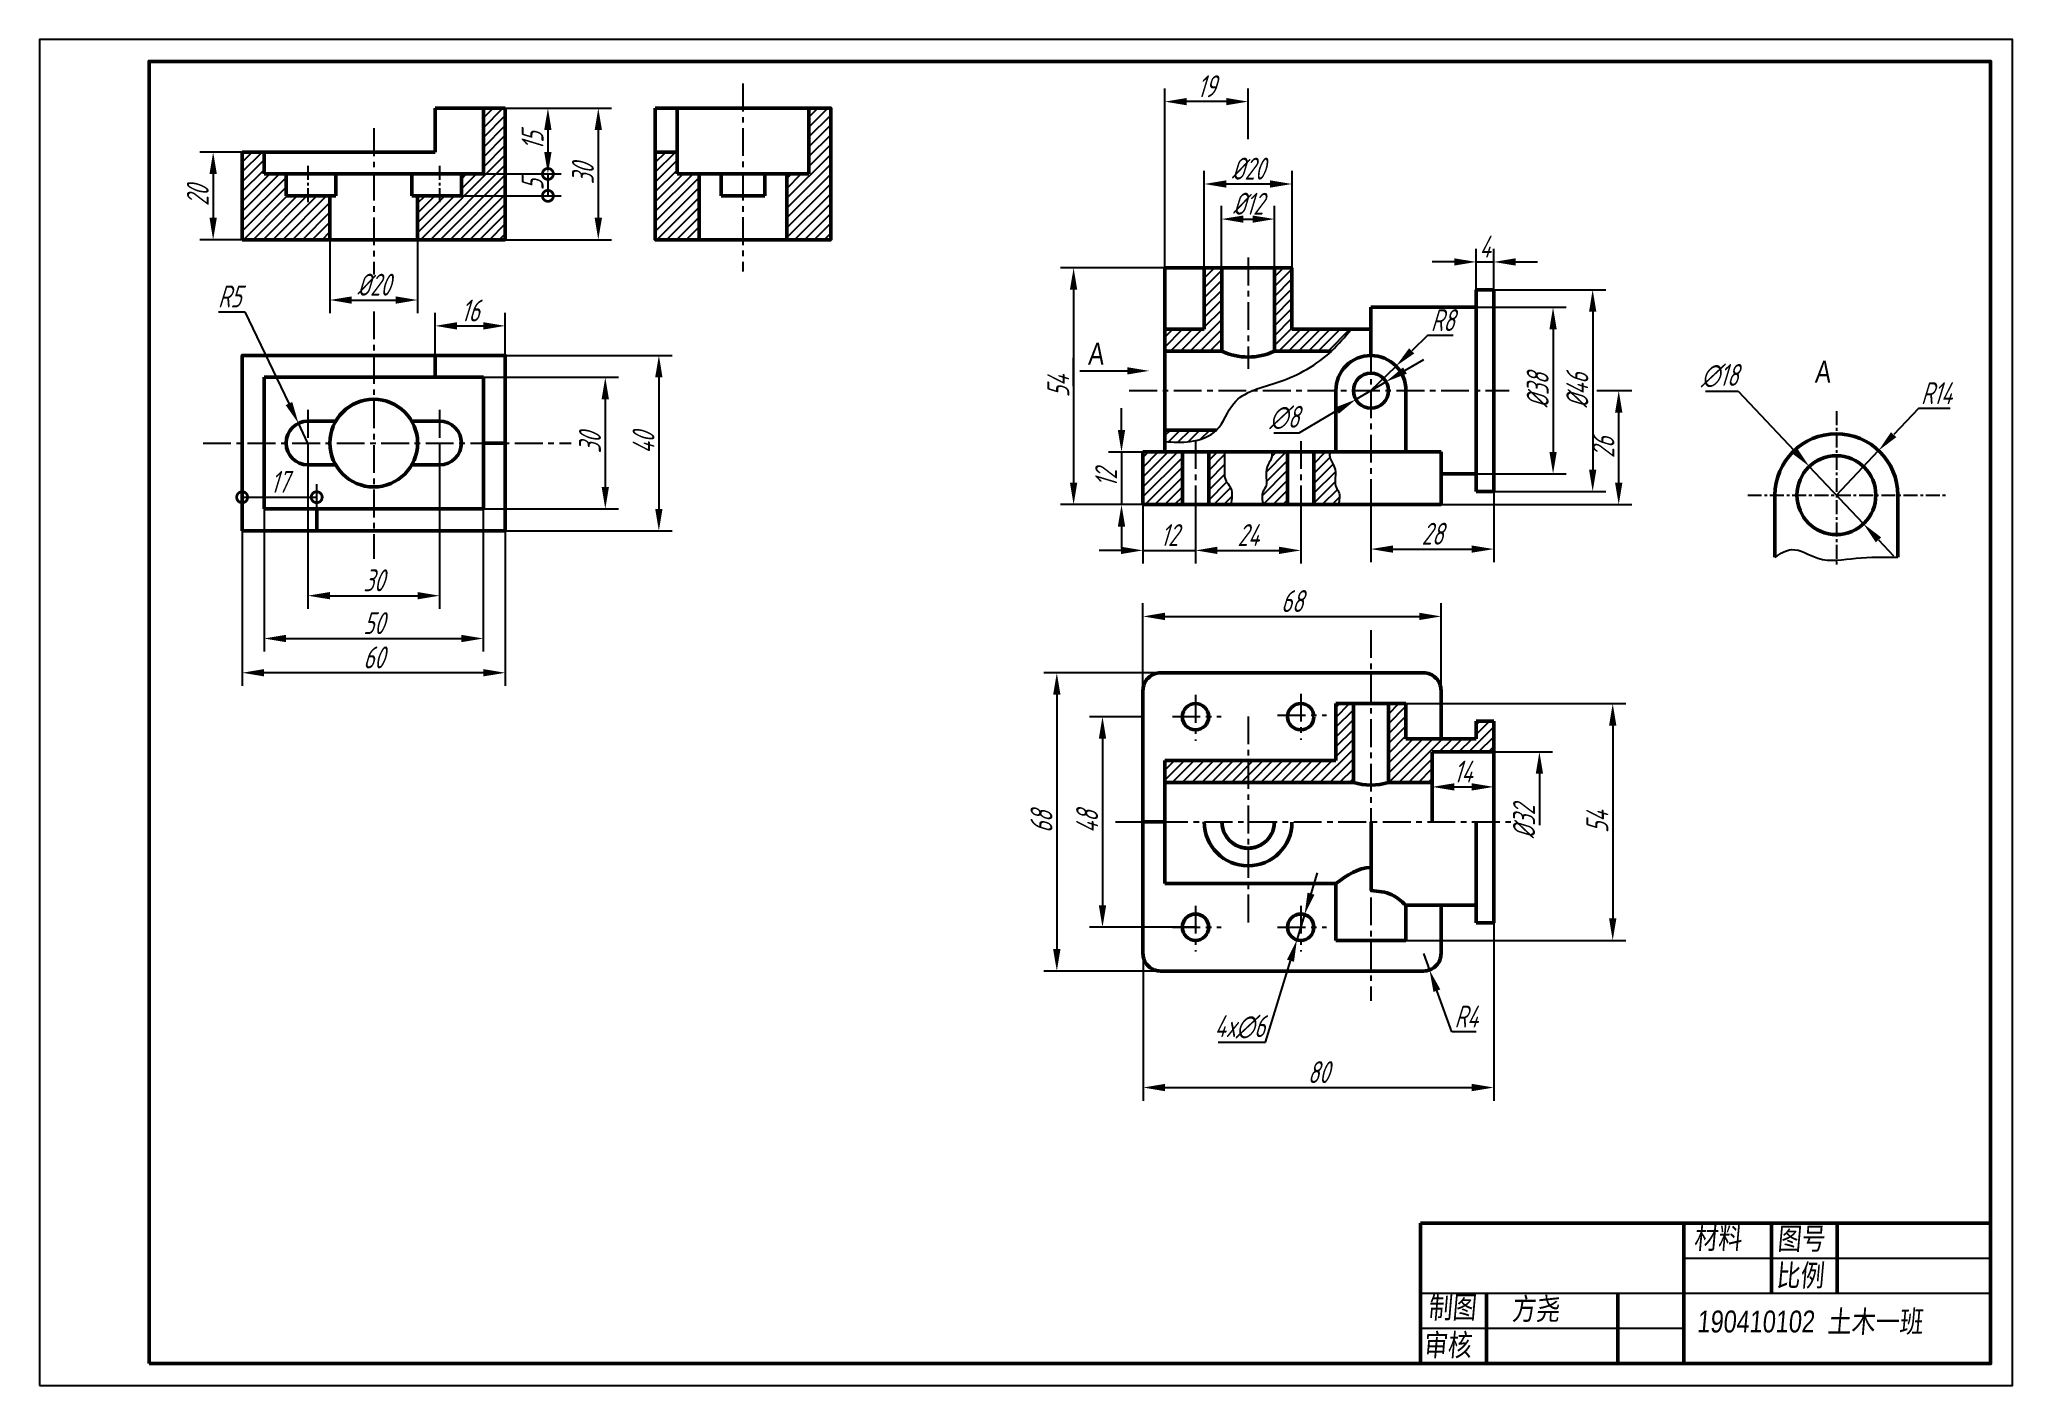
# Model space of a CAD drawing. Header units: millimetres. Extents: x 25 to 475, y 45 to 352.
import ezdxf

# ---------------------------------------------------------------- set-up
doc = ezdxf.new("R2010")
doc.units = ezdxf.units.MM
doc.linetypes.add('CENTERX2', pattern=[101.6, 63.5, -12.7, 12.7, -12.7])
doc.layers.get('0').update_dxf_attribs({"lineweight": 50})
for name, color, linetype, lineweight in [('标注', 7, 'Continuous', 25), ('点画线', 7, 'CENTERX2', 25), ('粗实线', 7, 'Continuous', 50), ('细实线', 7, 'Continuous', 25), ('细实线。', 7, 'Continuous', 25)]:
    doc.layers.add(name, color=color, linetype=linetype, lineweight=lineweight)
doc.styles.add('文5', font='FZFSJW.TTF', dxfattribs={"width": 0.8, "oblique": 5, "height": 5})
doc.styles.add('英5', font='gbeitc.shx', dxfattribs={"width": 0.8, "oblique": 5, "height": 5})
doc.dimstyles.new('fy斜', dxfattribs={"dimtxt": 5, "dimasz": 5, "dimexe": 3, "dimexo": 0, "dimgap": 1, "dimtad": 1, "dimdec": 1, "dimdsep": 46, "dimtxsty": '英5', "dimcen": 2.5, "dimadec": 0, "dimazin": 0, "dimtfac": 1, "dimtdec": 1, "dimtmove": 0, "dimatfit": 3, "dimfxl": 1, "dimlwd": 25, "dimarcsym": 1})
doc.dimstyles.new('fy横', dxfattribs={"dimtxt": 5, "dimasz": 5, "dimexe": 3, "dimexo": 0, "dimgap": 1, "dimtad": 1, "dimtih": 1, "dimtoh": 1, "dimdsep": 46, "dimtxsty": '英5', "dimcen": 2.5, "dimadec": 0, "dimazin": 0, "dimtfac": 1, "dimtmove": 0, "dimatfit": 3, "dimfxl": 1, "dimlwd": 25, "dimarcsym": 1})
pattern_1 = [(45, (-15.9099, 0), (-1.122532, 1.122532), [])]

msp = doc.modelspace()

# ---------------------------------------------------------------- texts
at = {"layer": '标注', "ltscale": 0.1, "char_height": 5}
for s, insert, attachment_point, style in [('19', (291.165, 341.325), 5, '英5'), ('A', (264.109, 282.836), 1, '文5'), ('A', (429.868, 278.729), 1, '文5')]:
    msp.add_mtext(s, dxfattribs=dict(at, insert=insert, attachment_point=attachment_point, style=style))
at = {"layer": '标注', "ltscale": 0.1, "char_height": 5, "attachment_point": 5, "rotation": 90, "style": '英5'}
for s, insert in [('26', (381.684, 258.914)), ('%%C32', (363.591, 173.53))]:
    msp.add_mtext(s, dxfattribs=dict(at, insert=insert))
at = {"layer": '细实线。', "style": '文5', "oblique": 5, "width": 0.8}
for s, p in [('材料', (402.311, 76.224)), ('图号', (421.309, 76.027)), ('比例', (421.054, 67.648)), ('制图', (341.696, 60.371)), ('方尧', (360.775, 60.001)), ('190410102  土木一班', (402.975, 57.102)), ('审核', (340.629, 51.756))]:
    msp.add_text(s, height=5, dxfattribs=at).set_placement(p)

# ---------------------------------------------------------------- blocks, each defined once
blk = doc.blocks.new('*D3')
at = {"layer": 'Defpoints', "color": 0, "ltscale": 0.05, "transparency": 16777216}
for p in [(131.23, 336.33), (126.23, 321.33), (140.96, 321.33)]:
    blk.add_point(p, dxfattribs=at)
at = {"layer": '标注', "color": 0, "lineweight": -2, "ltscale": 0.05, "transparency": 16777216}
for p, q in [((131.23, 336.33), (143.96, 336.33)), ((126.23, 321.33), (143.96, 321.33))]:
    blk.add_line(p, q, dxfattribs=at)
at = {"layer": '标注', "color": 0, "lineweight": 25, "ltscale": 0.05, "transparency": 16777216}
blk.add_line((140.96, 331.33), (140.96, 326.33), dxfattribs=at)
at = {"layer": '标注', "color": 0, "ltscale": 0.05, "transparency": 16777216}
for points in [[(140.12, 331.33), (141.79, 331.33), (140.96, 336.33)], [(140.12, 326.33), (141.79, 326.33), (140.96, 321.33)]]:
    blk.add_solid(points, dxfattribs=at)
at = {"layer": '标注', "color": 0, "ltscale": 0.05, "transparency": 16777216, "insert": (137.46, 328.83), "char_height": 5, "attachment_point": 5, "rotation": 90, "style": '英5'}
blk.add_mtext('15', dxfattribs=at)
blk = doc.blocks.new('_DotSmall')
at = {"color": 0, "linetype": 'ByBlock', "const_width": 0.5}
blk.add_lwpolyline([(-0.0625, 0, 1), (0.0625, 0, 1)], format="xyb", close=True, dxfattribs=at)
blk = doc.blocks.new('*D4')
at = {"layer": 'Defpoints', "color": 0, "ltscale": 0.05, "transparency": 16777216}
for p in [(126.23, 321.33), (121.23, 316.33), (140.96, 316.33)]:
    blk.add_point(p, dxfattribs=at)
at = {"layer": '标注', "color": 0, "lineweight": -2, "ltscale": 0.05, "transparency": 16777216}
for p, q in [((126.23, 321.33), (143.96, 321.33)), ((121.23, 316.33), (143.96, 316.33))]:
    blk.add_line(p, q, dxfattribs=at)
at = {"layer": '标注', "color": 0, "lineweight": 25, "ltscale": 0.05, "transparency": 16777216}
blk.add_line((140.96, 321.33), (140.96, 316.33), dxfattribs=at)
at = {"layer": '标注', "color": 0, "lineweight": 25, "ltscale": 0.05, "transparency": 16777216, "xscale": 5, "yscale": 5, "zscale": 5}
for p, rotation in [((140.96, 321.33), 90), ((140.96, 316.33), 270)]:
    blk.add_blockref('_DotSmall', p, dxfattribs=dict(at, rotation=rotation))
at = {"layer": '标注', "color": 0, "ltscale": 0.05, "transparency": 16777216, "insert": (137.46, 318.83), "char_height": 5, "attachment_point": 5, "rotation": 90, "style": '英5'}
blk.add_mtext('5', dxfattribs=at)
blk = doc.blocks.new('*D5')
at = {"layer": 'Defpoints', "color": 0, "ltscale": 0.05, "transparency": 16777216}
for p in [(131.23, 336.33), (131.23, 306.33), (152.45, 306.33)]:
    blk.add_point(p, dxfattribs=at)
at = {"layer": '标注', "color": 0, "lineweight": -2, "ltscale": 0.05, "transparency": 16777216}
for p, q in [((131.23, 336.33), (155.45, 336.33)), ((131.23, 306.33), (155.45, 306.33))]:
    blk.add_line(p, q, dxfattribs=at)
at = {"layer": '标注', "color": 0, "lineweight": 25, "ltscale": 0.05, "transparency": 16777216}
blk.add_line((152.45, 331.33), (152.45, 311.33), dxfattribs=at)
at = {"layer": '标注', "color": 0, "ltscale": 0.05, "transparency": 16777216}
for points in [[(151.62, 331.33), (153.29, 331.33), (152.45, 336.33)], [(151.62, 311.33), (153.29, 311.33), (152.45, 306.33)]]:
    blk.add_solid(points, dxfattribs=at)
at = {"layer": '标注', "color": 0, "ltscale": 0.05, "transparency": 16777216, "insert": (148.95, 321.33), "char_height": 5, "attachment_point": 5, "rotation": 90, "style": '英5'}
blk.add_mtext('30', dxfattribs=at)
blk = doc.blocks.new('*D6')
at = {"layer": 'Defpoints', "color": 0, "ltscale": 0.05, "transparency": 16777216}
for p in [(91.23, 306.33), (111.23, 306.33), (111.23, 292.57)]:
    blk.add_point(p, dxfattribs=at)
at = {"layer": '标注', "color": 0, "lineweight": -2, "ltscale": 0.05, "transparency": 16777216}
for p, q in [((91.23, 306.33), (91.23, 289.57)), ((111.23, 306.33), (111.23, 289.57))]:
    blk.add_line(p, q, dxfattribs=at)
at = {"layer": '标注', "color": 0, "lineweight": 25, "ltscale": 0.05, "transparency": 16777216}
blk.add_line((96.23, 292.57), (106.23, 292.57), dxfattribs=at)
at = {"layer": '标注', "color": 0, "ltscale": 0.05, "transparency": 16777216}
for points in [[(96.23, 293.4), (96.23, 291.73), (91.23, 292.57)], [(106.23, 293.4), (106.23, 291.73), (111.23, 292.57)]]:
    blk.add_solid(points, dxfattribs=at)
at = {"layer": '标注', "color": 0, "ltscale": 0.05, "transparency": 16777216, "insert": (101.23, 296.07), "char_height": 5, "attachment_point": 5, "style": '英5'}
blk.add_mtext('%%C20', dxfattribs=at)
blk = doc.blocks.new('*D7')
at = {"layer": 'Defpoints', "color": 0, "ltscale": 0.05, "transparency": 16777216}
for p in [(71.23, 326.33), (64.61, 306.33), (71.23, 306.33)]:
    blk.add_point(p, dxfattribs=at)
at = {"layer": '标注', "color": 0, "lineweight": -2, "ltscale": 0.05, "transparency": 16777216}
for p, q in [((71.23, 326.33), (61.61, 326.33)), ((71.23, 306.33), (61.61, 306.33))]:
    blk.add_line(p, q, dxfattribs=at)
at = {"layer": '标注', "color": 0, "lineweight": 25, "ltscale": 0.05, "transparency": 16777216}
blk.add_line((64.61, 321.33), (64.61, 311.33), dxfattribs=at)
at = {"layer": '标注', "color": 0, "ltscale": 0.05, "transparency": 16777216}
for points in [[(63.78, 321.33), (65.45, 321.33), (64.61, 326.33)], [(63.78, 311.33), (65.45, 311.33), (64.61, 306.33)]]:
    blk.add_solid(points, dxfattribs=at)
at = {"layer": '标注', "color": 0, "ltscale": 0.05, "transparency": 16777216, "insert": (61.11, 316.33), "char_height": 5, "attachment_point": 5, "rotation": 90, "style": '英5'}
blk.add_mtext('20', dxfattribs=at)
blk = doc.blocks.new('*D8')
at = {"layer": 'Defpoints', "color": 0, "ltscale": 0.05, "transparency": 16777216}
for p in [(86.23, 259.95), (116.23, 259.76), (116.23, 225.14)]:
    blk.add_point(p, dxfattribs=at)
at = {"layer": '标注', "color": 0, "lineweight": -2, "ltscale": 0.05, "transparency": 16777216}
for p, q in [((86.23, 259.95), (86.23, 222.14)), ((116.23, 259.76), (116.23, 222.14))]:
    blk.add_line(p, q, dxfattribs=at)
at = {"layer": '标注', "color": 0, "lineweight": 25, "ltscale": 0.05, "transparency": 16777216}
blk.add_line((91.23, 225.14), (111.23, 225.14), dxfattribs=at)
at = {"layer": '标注', "color": 0, "ltscale": 0.05, "transparency": 16777216}
for points in [[(91.23, 225.98), (91.23, 224.31), (86.23, 225.14)], [(111.23, 225.98), (111.23, 224.31), (116.23, 225.14)]]:
    blk.add_solid(points, dxfattribs=at)
at = {"layer": '标注', "color": 0, "ltscale": 0.05, "transparency": 16777216, "insert": (101.23, 228.64), "char_height": 5, "attachment_point": 5, "style": '英5'}
blk.add_mtext('30', dxfattribs=at)
blk = doc.blocks.new('*D9')
at = {"layer": 'Defpoints', "color": 0, "ltscale": 0.05, "transparency": 16777216}
for p in [(76.23, 244.95), (126.23, 244.95), (126.23, 215.38)]:
    blk.add_point(p, dxfattribs=at)
at = {"layer": '标注', "color": 0, "lineweight": -2, "ltscale": 0.05, "transparency": 16777216}
for p, q in [((76.23, 244.95), (76.23, 212.38)), ((126.23, 244.95), (126.23, 212.38))]:
    blk.add_line(p, q, dxfattribs=at)
at = {"layer": '标注', "color": 0, "lineweight": 25, "ltscale": 0.05, "transparency": 16777216}
blk.add_line((81.23, 215.38), (121.23, 215.38), dxfattribs=at)
at = {"layer": '标注', "color": 0, "ltscale": 0.05, "transparency": 16777216}
for points in [[(81.23, 216.21), (81.23, 214.54), (76.23, 215.38)], [(121.23, 216.21), (121.23, 214.54), (126.23, 215.38)]]:
    blk.add_solid(points, dxfattribs=at)
at = {"layer": '标注', "color": 0, "ltscale": 0.05, "transparency": 16777216, "insert": (101.23, 218.88), "char_height": 5, "attachment_point": 5, "style": '英5'}
blk.add_mtext('50', dxfattribs=at)
blk = doc.blocks.new('*D10')
at = {"layer": 'Defpoints', "color": 0, "ltscale": 0.05, "transparency": 16777216}
for p in [(71.23, 239.95), (131.23, 239.95), (71.23, 207.56)]:
    blk.add_point(p, dxfattribs=at)
at = {"layer": '标注', "color": 0, "lineweight": -2, "ltscale": 0.05, "transparency": 16777216}
for p, q in [((71.23, 239.95), (71.23, 204.56)), ((131.23, 239.95), (131.23, 204.56))]:
    blk.add_line(p, q, dxfattribs=at)
at = {"layer": '标注', "color": 0, "lineweight": 25, "ltscale": 0.05, "transparency": 16777216}
blk.add_line((126.23, 207.56), (76.23, 207.56), dxfattribs=at)
at = {"layer": '标注', "color": 0, "ltscale": 0.05, "transparency": 16777216}
for points in [[(76.23, 208.4), (76.23, 206.73), (71.23, 207.56)], [(126.23, 208.4), (126.23, 206.73), (131.23, 207.56)]]:
    blk.add_solid(points, dxfattribs=at)
at = {"layer": '标注', "color": 0, "ltscale": 0.05, "transparency": 16777216, "insert": (101.23, 211.06), "char_height": 5, "attachment_point": 5, "style": '英5'}
blk.add_mtext('60', dxfattribs=at)
blk = doc.blocks.new('*D11')
at = {"layer": 'Defpoints', "color": 0, "ltscale": 0.05, "transparency": 16777216}
for p in [(126.23, 274.95), (126.23, 244.95), (154.05, 244.95)]:
    blk.add_point(p, dxfattribs=at)
at = {"layer": '标注', "color": 0, "lineweight": -2, "ltscale": 0.05, "transparency": 16777216}
for p, q in [((126.23, 274.95), (157.05, 274.95)), ((126.23, 244.95), (157.05, 244.95))]:
    blk.add_line(p, q, dxfattribs=at)
at = {"layer": '标注', "color": 0, "lineweight": 25, "ltscale": 0.05, "transparency": 16777216}
blk.add_line((154.05, 269.95), (154.05, 249.95), dxfattribs=at)
at = {"layer": '标注', "color": 0, "ltscale": 0.05, "transparency": 16777216}
for points in [[(153.22, 269.95), (154.88, 269.95), (154.05, 274.95)], [(153.22, 249.95), (154.88, 249.95), (154.05, 244.95)]]:
    blk.add_solid(points, dxfattribs=at)
at = {"layer": '标注', "color": 0, "ltscale": 0.05, "transparency": 16777216, "insert": (150.55, 259.95), "char_height": 5, "attachment_point": 5, "rotation": 90, "style": '英5'}
blk.add_mtext('30', dxfattribs=at)
blk = doc.blocks.new('*D12')
at = {"layer": 'Defpoints', "color": 0, "ltscale": 0.05, "transparency": 16777216}
for p in [(131.23, 279.95), (131.23, 239.95), (166.27, 239.95)]:
    blk.add_point(p, dxfattribs=at)
at = {"layer": '标注', "color": 0, "lineweight": -2, "ltscale": 0.05, "transparency": 16777216}
for p, q in [((131.23, 279.95), (169.27, 279.95)), ((131.23, 239.95), (169.27, 239.95))]:
    blk.add_line(p, q, dxfattribs=at)
at = {"layer": '标注', "color": 0, "lineweight": 25, "ltscale": 0.05, "transparency": 16777216}
blk.add_line((166.27, 274.95), (166.27, 244.95), dxfattribs=at)
at = {"layer": '标注', "color": 0, "ltscale": 0.05, "transparency": 16777216}
for points in [[(165.43, 274.95), (167.1, 274.95), (166.27, 279.95)], [(165.43, 244.95), (167.1, 244.95), (166.27, 239.95)]]:
    blk.add_solid(points, dxfattribs=at)
at = {"layer": '标注', "color": 0, "ltscale": 0.05, "transparency": 16777216, "insert": (162.77, 259.95), "char_height": 5, "attachment_point": 5, "rotation": 90, "style": '英5'}
blk.add_mtext('40', dxfattribs=at)
blk = doc.blocks.new('*D13')
at = {"layer": 'Defpoints', "color": 0, "ltscale": 0.05, "transparency": 16777216}
for p in [(131.23, 286.68), (115.23, 279.95), (131.23, 279.95)]:
    blk.add_point(p, dxfattribs=at)
at = {"layer": '标注', "color": 0, "lineweight": -2, "ltscale": 0.05, "transparency": 16777216}
for p, q in [((115.23, 279.95), (115.23, 289.68)), ((131.23, 279.95), (131.23, 289.68))]:
    blk.add_line(p, q, dxfattribs=at)
at = {"layer": '标注', "color": 0, "lineweight": 25, "ltscale": 0.05, "transparency": 16777216}
blk.add_line((120.23, 286.68), (126.23, 286.68), dxfattribs=at)
at = {"layer": '标注', "color": 0, "ltscale": 0.05, "transparency": 16777216}
for points in [[(120.23, 287.51), (120.23, 285.84), (115.23, 286.68)], [(126.23, 287.51), (126.23, 285.84), (131.23, 286.68)]]:
    blk.add_solid(points, dxfattribs=at)
at = {"layer": '标注', "color": 0, "ltscale": 0.05, "transparency": 16777216, "insert": (123.23, 290.18), "char_height": 5, "attachment_point": 5, "style": '英5'}
blk.add_mtext('16', dxfattribs=at)
blk = doc.blocks.new('*D14')
at = {"layer": 'Defpoints', "color": 0, "ltscale": 0.05, "transparency": 16777216}
for p in [(88.23, 247.6), (71.23, 239.95), (88.23, 239.95)]:
    blk.add_point(p, dxfattribs=at)
at = {"layer": '标注', "color": 0, "lineweight": -2, "ltscale": 0.05, "transparency": 16777216}
for p, q in [((71.23, 239.95), (71.23, 250.6)), ((88.23, 239.95), (88.23, 250.6))]:
    blk.add_line(p, q, dxfattribs=at)
at = {"layer": '标注', "color": 0, "lineweight": 25, "ltscale": 0.05, "transparency": 16777216}
blk.add_line((71.23, 247.6), (88.23, 247.6), dxfattribs=at)
at = {"layer": '标注', "color": 0, "lineweight": 25, "ltscale": 0.05, "transparency": 16777216, "xscale": 5, "yscale": 5, "zscale": 5, "rotation": 180}
blk.add_blockref('_DotSmall', (71.23, 247.6), dxfattribs=at)
at = {"layer": '标注', "color": 0, "lineweight": 25, "ltscale": 0.05, "transparency": 16777216, "xscale": 5, "yscale": 5, "zscale": 5}
blk.add_blockref('_DotSmall', (88.23, 247.6), dxfattribs=at)
at = {"layer": '标注', "color": 0, "ltscale": 0.05, "transparency": 16777216, "insert": (79.73, 251.1), "char_height": 5, "attachment_point": 5, "style": '英5'}
blk.add_mtext('17', dxfattribs=at)
blk = doc.blocks.new('*D15')
at = {"layer": 'Defpoints', "color": 0, "ltscale": 0.05, "transparency": 16777216}
for p in [(84.07, 264.46), (86.23, 259.95)]:
    blk.add_point(p, dxfattribs=at)
at = {"layer": '标注', "color": 0, "lineweight": 25, "ltscale": 0.05, "transparency": 16777216}
for p, q in [((65.85, 289.88), (71.84, 289.88)), ((71.84, 289.88), (81.9, 268.96)), ((86.23, 259.95), (84.07, 264.46))]:
    blk.add_line(p, q, dxfattribs=at)
at = {"layer": '标注', "color": 0, "ltscale": 0.05, "transparency": 16777216}
blk.add_solid([(82.65, 269.32), (81.15, 268.6), (84.07, 264.46)], dxfattribs=at)
at = {"layer": '标注', "color": 0, "ltscale": 0.05, "transparency": 16777216, "insert": (68.35, 293.38), "char_height": 5, "attachment_point": 5, "style": '英5'}
blk.add_mtext('R5', dxfattribs=at)
blk = doc.blocks.new('*D16')
at = {"layer": 'Defpoints', "color": 0, "ltscale": 0.1, "transparency": 16777216}
for p in [(428.65, 254.62), (441, 241.52)]:
    blk.add_point(p, dxfattribs=at)
at = {"layer": '标注', "color": 0, "lineweight": 25, "ltscale": 0.1, "transparency": 16777216}
for p, q in [((404.97, 271.82), (412.44, 271.82)), ((412.44, 271.82), (425.22, 258.26)), ((441, 241.52), (428.65, 254.62)), ((444.42, 237.88), (447.85, 234.24))]:
    blk.add_line(p, q, dxfattribs=at)
at = {"layer": '标注', "color": 0, "ltscale": 0.1, "transparency": 16777216}
for points in [[(425.83, 258.83), (424.61, 257.69), (428.65, 254.62)], [(445.03, 238.45), (443.82, 237.31), (441, 241.52)]]:
    blk.add_solid(points, dxfattribs=at)
at = {"layer": '标注', "color": 0, "ltscale": 0.1, "transparency": 16777216, "insert": (408.2, 275.32), "char_height": 5, "attachment_point": 5, "style": '英5'}
blk.add_mtext('∅18', dxfattribs=at)
blk = doc.blocks.new('*D17')
at = {"layer": 'Defpoints', "color": 0, "ltscale": 0.1, "transparency": 16777216}
for p in [(444.45, 258.24), (434.82, 248.07)]:
    blk.add_point(p, dxfattribs=at)
at = {"layer": '标注', "color": 0, "lineweight": 25, "ltscale": 0.1, "transparency": 16777216}
for p, q in [((453.52, 267.82), (447.89, 261.87)), ((460.76, 267.82), (453.52, 267.82)), ((434.82, 248.07), (444.45, 258.24))]:
    blk.add_line(p, q, dxfattribs=at)
at = {"layer": '标注', "color": 0, "ltscale": 0.1, "transparency": 16777216}
blk.add_solid([(447.28, 262.44), (448.49, 261.29), (444.45, 258.24)], dxfattribs=at)
at = {"layer": '标注', "color": 0, "ltscale": 0.1, "transparency": 16777216, "insert": (457.64, 271.32), "char_height": 5, "attachment_point": 5, "style": '英5'}
blk.add_mtext('R14', dxfattribs=at)
blk = doc.blocks.new('*D18')
at = {"layer": 'Defpoints', "color": 0, "ltscale": 0.1, "transparency": 16777216}
for p in [(276.67, 197.53), (267.45, 149.53), (288.96, 149.53)]:
    blk.add_point(p, dxfattribs=at)
at = {"layer": '细实线', "color": 0, "lineweight": -2, "ltscale": 0.1, "transparency": 16777216}
for p, q in [((276.67, 197.53), (264.45, 197.53)), ((288.96, 149.53), (264.45, 149.53))]:
    blk.add_line(p, q, dxfattribs=at)
at = {"layer": '细实线', "color": 0, "lineweight": 25, "ltscale": 0.1, "transparency": 16777216}
blk.add_line((267.45, 192.53), (267.45, 154.53), dxfattribs=at)
at = {"layer": '细实线', "color": 0, "ltscale": 0.1, "transparency": 16777216}
for points in [[(266.61, 192.53), (268.28, 192.53), (267.45, 197.53)], [(266.61, 154.53), (268.28, 154.53), (267.45, 149.53)]]:
    blk.add_solid(points, dxfattribs=at)
at = {"layer": '细实线', "color": 0, "ltscale": 0.1, "transparency": 16777216, "insert": (263.95, 173.53), "char_height": 5, "attachment_point": 5, "rotation": 90, "style": '英5'}
blk.add_mtext('48', dxfattribs=at)
blk = doc.blocks.new('*D19')
at = {"layer": 'Defpoints', "color": 0, "ltscale": 0.1, "transparency": 16777216}
for p in [(280.67, 207.53), (257.03, 139.53), (280.67, 139.53)]:
    blk.add_point(p, dxfattribs=at)
at = {"layer": '细实线', "color": 0, "lineweight": -2, "ltscale": 0.1, "transparency": 16777216}
for p, q in [((280.67, 207.53), (254.03, 207.53)), ((280.67, 139.53), (254.03, 139.53))]:
    blk.add_line(p, q, dxfattribs=at)
at = {"layer": '细实线', "color": 0, "lineweight": 25, "ltscale": 0.1, "transparency": 16777216}
blk.add_line((257.03, 202.53), (257.03, 144.53), dxfattribs=at)
at = {"layer": '细实线', "color": 0, "ltscale": 0.1, "transparency": 16777216}
for points in [[(256.19, 202.53), (257.86, 202.53), (257.03, 207.53)], [(256.19, 144.53), (257.86, 144.53), (257.03, 139.53)]]:
    blk.add_solid(points, dxfattribs=at)
at = {"layer": '细实线', "color": 0, "ltscale": 0.1, "transparency": 16777216, "insert": (253.53, 173.53), "char_height": 5, "attachment_point": 5, "rotation": 90, "style": '英5'}
blk.add_mtext('68', dxfattribs=at)
blk = doc.blocks.new('*D20')
at = {"layer": 'Defpoints', "color": 0, "ltscale": 0.1, "transparency": 16777216}
for p in [(344.67, 220.41), (276.67, 203.53), (344.67, 203.53)]:
    blk.add_point(p, dxfattribs=at)
at = {"layer": '细实线', "color": 0, "lineweight": -2, "ltscale": 0.1, "transparency": 16777216}
for p, q in [((276.67, 203.53), (276.67, 223.41)), ((344.67, 203.53), (344.67, 223.41))]:
    blk.add_line(p, q, dxfattribs=at)
at = {"layer": '细实线', "color": 0, "lineweight": 25, "ltscale": 0.1, "transparency": 16777216}
blk.add_line((281.67, 220.41), (339.67, 220.41), dxfattribs=at)
at = {"layer": '细实线', "color": 0, "ltscale": 0.1, "transparency": 16777216}
for points in [[(281.67, 221.25), (281.67, 219.58), (276.67, 220.41)], [(339.67, 221.25), (339.67, 219.58), (344.67, 220.41)]]:
    blk.add_solid(points, dxfattribs=at)
at = {"layer": '细实线', "color": 0, "ltscale": 0.1, "transparency": 16777216, "insert": (310.67, 223.91), "char_height": 5, "attachment_point": 5, "style": '英5'}
blk.add_mtext('68', dxfattribs=at)
blk = doc.blocks.new('*D21')
at = {"layer": 'Defpoints', "color": 0, "ltscale": 0.1, "transparency": 16777216}
for p in [(276.7, 149.53), (356.67, 150.53), (356.67, 112.97)]:
    blk.add_point(p, dxfattribs=at)
at = {"layer": '细实线', "color": 0, "lineweight": -2, "ltscale": 0.1, "transparency": 16777216}
for p, q in [((276.7, 149.53), (276.7, 109.97)), ((356.67, 150.53), (356.67, 109.97))]:
    blk.add_line(p, q, dxfattribs=at)
at = {"layer": '细实线', "color": 0, "lineweight": 25, "ltscale": 0.1, "transparency": 16777216}
blk.add_line((281.7, 112.97), (351.67, 112.97), dxfattribs=at)
at = {"layer": '细实线', "color": 0, "ltscale": 0.1, "transparency": 16777216}
for points in [[(281.7, 113.8), (281.7, 112.13), (276.7, 112.97)], [(351.67, 113.8), (351.67, 112.13), (356.67, 112.97)]]:
    blk.add_solid(points, dxfattribs=at)
at = {"layer": '细实线', "color": 0, "ltscale": 0.1, "transparency": 16777216, "insert": (316.68, 116.47), "char_height": 5, "attachment_point": 5, "style": '英5'}
blk.add_mtext('80', dxfattribs=at)
blk = doc.blocks.new('*D22')
at = {"layer": 'Defpoints', "color": 0, "ltscale": 0.1, "transparency": 16777216}
for p in [(336.67, 200.53), (336.67, 146.53), (383.81, 146.53)]:
    blk.add_point(p, dxfattribs=at)
at = {"layer": '细实线', "color": 0, "lineweight": -2, "ltscale": 0.1, "transparency": 16777216}
for p, q in [((336.67, 200.53), (386.81, 200.53)), ((336.67, 146.53), (386.81, 146.53))]:
    blk.add_line(p, q, dxfattribs=at)
at = {"layer": '细实线', "color": 0, "lineweight": 25, "ltscale": 0.1, "transparency": 16777216}
blk.add_line((383.81, 195.53), (383.81, 151.53), dxfattribs=at)
at = {"layer": '细实线', "color": 0, "ltscale": 0.1, "transparency": 16777216}
for points in [[(382.98, 195.53), (384.64, 195.53), (383.81, 200.53)], [(382.98, 151.53), (384.64, 151.53), (383.81, 146.53)]]:
    blk.add_solid(points, dxfattribs=at)
at = {"layer": '细实线', "color": 0, "ltscale": 0.1, "transparency": 16777216, "insert": (380.31, 173.53), "char_height": 5, "attachment_point": 5, "rotation": 90, "style": '英5'}
blk.add_mtext('54', dxfattribs=at)
blk = doc.blocks.new('*D23')
at = {"layer": 'Defpoints', "color": 0, "ltscale": 0.1, "transparency": 16777216}
for p in [(342.67, 181.53), (356.67, 181.53), (356.67, 181.53)]:
    blk.add_point(p, dxfattribs=at)
at = {"layer": '标注', "color": 0, "lineweight": -2, "ltscale": 0.1, "transparency": 16777216}
for p, q in [((342.67, 181.53), (342.67, 184.53)), ((356.67, 181.53), (356.67, 184.53))]:
    blk.add_line(p, q, dxfattribs=at)
at = {"layer": '标注', "color": 0, "lineweight": 25, "ltscale": 0.1, "transparency": 16777216}
blk.add_line((347.67, 181.53), (351.67, 181.53), dxfattribs=at)
at = {"layer": '标注', "color": 0, "ltscale": 0.1, "transparency": 16777216}
for points in [[(347.67, 182.36), (347.67, 180.7), (342.67, 181.53)], [(351.67, 182.36), (351.67, 180.7), (356.67, 181.53)]]:
    blk.add_solid(points, dxfattribs=at)
at = {"layer": '标注', "color": 0, "ltscale": 0.1, "transparency": 16777216, "insert": (349.67, 185.03), "char_height": 5, "attachment_point": 5, "style": '英5'}
blk.add_mtext('14', dxfattribs=at)
blk = doc.blocks.new('*D24')
at = {"layer": 'Defpoints', "color": 0, "ltscale": 0.1, "transparency": 16777216}
for p in [(340.67, 143.53), (342.02, 139.77)]:
    blk.add_point(p, dxfattribs=at)
at = {"layer": '标注', "color": 0, "lineweight": 25, "ltscale": 0.1, "transparency": 16777216}
for p, q in [((340.67, 143.53), (342.02, 139.77)), ((347.1, 125.65), (343.71, 135.06)), ((352.67, 125.65), (347.1, 125.65))]:
    blk.add_line(p, q, dxfattribs=at)
at = {"layer": '标注', "color": 0, "ltscale": 0.1, "transparency": 16777216}
blk.add_solid([(344.5, 135.34), (342.93, 134.78), (342.02, 139.77)], dxfattribs=at)
at = {"layer": '标注', "color": 0, "ltscale": 0.1, "transparency": 16777216, "insert": (350.39, 129.15), "char_height": 5, "attachment_point": 5, "style": '英5'}
blk.add_mtext('R4', dxfattribs=at)
blk = doc.blocks.new('*D25')
at = {"layer": 'Defpoints', "color": 0, "ltscale": 0.1, "transparency": 16777216}
for p in [(313.54, 152.4), (311.79, 146.66)]:
    blk.add_point(p, dxfattribs=at)
at = {"layer": '标注', "color": 0, "lineweight": 25, "ltscale": 0.1, "transparency": 16777216}
for p, q in [((315.01, 157.18), (316.47, 161.96)), ((313.54, 152.4), (311.79, 146.66)), ((304.64, 123.3), (310.32, 141.88)), ((293.8, 123.3), (304.64, 123.3))]:
    blk.add_line(p, q, dxfattribs=at)
at = {"layer": '标注', "color": 0, "ltscale": 0.1, "transparency": 16777216}
for points in [[(314.21, 157.42), (315.8, 156.94), (313.54, 152.4)], [(309.53, 142.12), (311.12, 141.64), (311.79, 146.66)]]:
    blk.add_solid(points, dxfattribs=at)
at = {"layer": '标注', "color": 0, "ltscale": 0.1, "transparency": 16777216, "insert": (298.72, 126.8), "char_height": 5, "attachment_point": 5, "style": '英5'}
blk.add_mtext('4x∅6', dxfattribs=at)
blk = doc.blocks.new('*D26')
at = {"layer": 'Defpoints', "color": 0, "ltscale": 0.1, "transparency": 16777216}
for p in [(276.67, 257.91), (271.78, 245.91), (276.67, 245.91)]:
    blk.add_point(p, dxfattribs=at)
at = {"layer": '标注', "color": 0, "lineweight": 25, "ltscale": 0.1, "transparency": 16777216}
for p, q in [((271.78, 262.91), (271.78, 267.91)), ((271.78, 257.91), (271.78, 245.91)), ((271.78, 240.91), (271.78, 235.91))]:
    blk.add_line(p, q, dxfattribs=at)
at = {"layer": '标注', "color": 0, "lineweight": -2, "ltscale": 0.1, "transparency": 16777216}
for p, q in [((276.67, 257.91), (268.78, 257.91)), ((276.67, 245.91), (268.78, 245.91))]:
    blk.add_line(p, q, dxfattribs=at)
at = {"layer": '标注', "color": 0, "ltscale": 0.1, "transparency": 16777216}
for points in [[(270.95, 262.91), (272.61, 262.91), (271.78, 257.91)], [(270.95, 240.91), (272.61, 240.91), (271.78, 245.91)]]:
    blk.add_solid(points, dxfattribs=at)
at = {"layer": '标注', "color": 0, "ltscale": 0.1, "transparency": 16777216, "insert": (268.28, 251.91), "char_height": 5, "attachment_point": 5, "rotation": 90, "style": '英5'}
blk.add_mtext('12', dxfattribs=at)
blk = doc.blocks.new('*D27')
at = {"layer": 'Defpoints', "color": 0, "ltscale": 0.1, "transparency": 16777216}
for p in [(356.67, 301.26), (352.67, 294.91), (356.67, 294.91)]:
    blk.add_point(p, dxfattribs=at)
at = {"layer": '标注', "color": 0, "lineweight": -2, "ltscale": 0.1, "transparency": 16777216}
for p, q in [((352.67, 294.91), (352.67, 304.26)), ((356.67, 294.91), (356.67, 304.26))]:
    blk.add_line(p, q, dxfattribs=at)
at = {"layer": '标注', "color": 0, "lineweight": 25, "ltscale": 0.1, "transparency": 16777216}
for p, q in [((347.67, 301.26), (342.67, 301.26)), ((352.67, 301.26), (356.67, 301.26)), ((361.67, 301.26), (366.67, 301.26))]:
    blk.add_line(p, q, dxfattribs=at)
at = {"layer": '标注', "color": 0, "ltscale": 0.1, "transparency": 16777216}
for points in [[(347.67, 302.09), (347.67, 300.43), (352.67, 301.26)], [(361.67, 302.09), (361.67, 300.43), (356.67, 301.26)]]:
    blk.add_solid(points, dxfattribs=at)
at = {"layer": '标注', "color": 0, "ltscale": 0.1, "transparency": 16777216, "insert": (354.67, 304.76), "char_height": 5, "attachment_point": 5, "style": '英5'}
blk.add_mtext('4', dxfattribs=at)
blk = doc.blocks.new('*D28')
at = {"layer": 'Defpoints', "color": 0, "ltscale": 0.1, "transparency": 16777216}
for p in [(352.67, 290.91), (352.67, 252.91), (370.21, 252.91)]:
    blk.add_point(p, dxfattribs=at)
at = {"layer": '标注', "color": 0, "lineweight": -2, "ltscale": 0.1, "transparency": 16777216}
for p, q in [((352.67, 290.91), (373.21, 290.91)), ((352.67, 252.91), (373.21, 252.91))]:
    blk.add_line(p, q, dxfattribs=at)
at = {"layer": '标注', "color": 0, "lineweight": 25, "ltscale": 0.1, "transparency": 16777216}
blk.add_line((370.21, 285.91), (370.21, 257.91), dxfattribs=at)
at = {"layer": '标注', "color": 0, "ltscale": 0.1, "transparency": 16777216}
for points in [[(369.38, 285.91), (371.04, 285.91), (370.21, 290.91)], [(369.38, 257.91), (371.04, 257.91), (370.21, 252.91)]]:
    blk.add_solid(points, dxfattribs=at)
at = {"layer": '标注', "color": 0, "ltscale": 0.1, "transparency": 16777216, "insert": (366.71, 271.91), "char_height": 5, "attachment_point": 5, "rotation": 90, "style": '英5'}
blk.add_mtext('%%C38', dxfattribs=at)
blk = doc.blocks.new('*D29')
at = {"layer": 'Defpoints', "color": 0, "ltscale": 0.1, "transparency": 16777216}
for p in [(356.67, 294.91), (356.67, 248.91), (379.24, 248.91)]:
    blk.add_point(p, dxfattribs=at)
at = {"layer": '标注', "color": 0, "lineweight": -2, "ltscale": 0.1, "transparency": 16777216}
for p, q in [((356.67, 294.91), (382.24, 294.91)), ((356.67, 248.91), (382.24, 248.91))]:
    blk.add_line(p, q, dxfattribs=at)
at = {"layer": '标注', "color": 0, "lineweight": 25, "ltscale": 0.1, "transparency": 16777216}
blk.add_line((379.24, 289.91), (379.24, 253.91), dxfattribs=at)
at = {"layer": '标注', "color": 0, "ltscale": 0.1, "transparency": 16777216}
for points in [[(378.41, 289.91), (380.08, 289.91), (379.24, 294.91)], [(378.41, 253.91), (380.08, 253.91), (379.24, 248.91)]]:
    blk.add_solid(points, dxfattribs=at)
at = {"layer": '标注', "color": 0, "ltscale": 0.1, "transparency": 16777216, "insert": (375.74, 271.91), "char_height": 5, "attachment_point": 5, "rotation": 90, "style": '英5'}
blk.add_mtext('%%C46', dxfattribs=at)
blk = doc.blocks.new('*D30')
at = {"layer": 'Defpoints', "color": 0, "ltscale": 0.1, "transparency": 16777216}
for p in [(332.11, 273.94), (325.22, 269.88)]:
    blk.add_point(p, dxfattribs=at)
at = {"layer": '标注', "color": 0, "lineweight": 25, "ltscale": 0.1, "transparency": 16777216}
for p, q in [((336.42, 276.48), (340.73, 279.02)), ((332.11, 273.94), (325.22, 269.88)), ((312.29, 262.27), (320.91, 267.35)), ((306.49, 262.27), (312.29, 262.27))]:
    blk.add_line(p, q, dxfattribs=at)
at = {"layer": '标注', "color": 0, "ltscale": 0.1, "transparency": 16777216}
for points in [[(336, 277.2), (336.84, 275.76), (332.11, 273.94)], [(320.49, 268.06), (321.33, 266.63), (325.22, 269.88)]]:
    blk.add_solid(points, dxfattribs=at)
at = {"layer": '标注', "color": 0, "ltscale": 0.1, "transparency": 16777216, "insert": (308.89, 265.77), "char_height": 5, "attachment_point": 5, "style": '英5'}
blk.add_mtext('∅8', dxfattribs=at)
blk = doc.blocks.new('*D31')
at = {"layer": 'Defpoints', "color": 0, "ltscale": 0.1, "transparency": 16777216}
for p in [(334.39, 277.5), (328.67, 271.91)]:
    blk.add_point(p, dxfattribs=at)
at = {"layer": '标注', "color": 0, "lineweight": 25, "ltscale": 0.1, "transparency": 16777216}
for p, q in [((341.55, 284.48), (337.97, 280.99)), ((347.44, 284.48), (341.55, 284.48)), ((328.67, 271.91), (334.39, 277.5))]:
    blk.add_line(p, q, dxfattribs=at)
at = {"layer": '标注', "color": 0, "ltscale": 0.1, "transparency": 16777216}
blk.add_solid([(337.39, 281.59), (338.56, 280.39), (334.39, 277.5)], dxfattribs=at)
at = {"layer": '标注', "color": 0, "ltscale": 0.1, "transparency": 16777216, "insert": (345, 287.98), "char_height": 5, "attachment_point": 5, "style": '英5'}
blk.add_mtext('R8', dxfattribs=at)
blk = doc.blocks.new('*D32')
at = {"layer": 'Defpoints', "color": 0, "ltscale": 0.1, "transparency": 16777216}
for p in [(276.67, 245.91), (288.67, 245.91), (288.67, 235.47)]:
    blk.add_point(p, dxfattribs=at)
at = {"layer": '标注', "color": 0, "lineweight": -2, "ltscale": 0.1, "transparency": 16777216}
for p, q in [((276.67, 245.91), (276.67, 232.47)), ((288.67, 245.91), (288.67, 232.47))]:
    blk.add_line(p, q, dxfattribs=at)
at = {"layer": '标注', "color": 0, "lineweight": 25, "ltscale": 0.1, "transparency": 16777216}
for p, q in [((271.67, 235.47), (266.67, 235.47)), ((276.67, 235.47), (288.67, 235.47)), ((293.67, 235.47), (298.67, 235.47))]:
    blk.add_line(p, q, dxfattribs=at)
at = {"layer": '标注', "color": 0, "ltscale": 0.1, "transparency": 16777216}
for points in [[(271.67, 236.31), (271.67, 234.64), (276.67, 235.47)], [(293.67, 236.31), (293.67, 234.64), (288.67, 235.47)]]:
    blk.add_solid(points, dxfattribs=at)
at = {"layer": '标注', "color": 0, "ltscale": 0.1, "transparency": 16777216, "insert": (282.67, 238.97), "char_height": 5, "attachment_point": 5, "style": '英5'}
blk.add_mtext('12', dxfattribs=at)
blk = doc.blocks.new('*D33')
at = {"layer": 'Defpoints', "color": 0, "ltscale": 0.1, "transparency": 16777216}
for p in [(288.67, 245.91), (312.67, 245.91), (312.67, 235.47)]:
    blk.add_point(p, dxfattribs=at)
at = {"layer": '标注', "color": 0, "lineweight": -2, "ltscale": 0.1, "transparency": 16777216}
for p, q in [((288.67, 245.91), (288.67, 232.47)), ((312.67, 245.91), (312.67, 232.47))]:
    blk.add_line(p, q, dxfattribs=at)
at = {"layer": '标注', "color": 0, "lineweight": 25, "ltscale": 0.1, "transparency": 16777216}
blk.add_line((293.67, 235.47), (307.67, 235.47), dxfattribs=at)
at = {"layer": '标注', "color": 0, "ltscale": 0.1, "transparency": 16777216}
for points in [[(293.67, 236.31), (293.67, 234.64), (288.67, 235.47)], [(307.67, 236.31), (307.67, 234.64), (312.67, 235.47)]]:
    blk.add_solid(points, dxfattribs=at)
at = {"layer": '标注', "color": 0, "ltscale": 0.1, "transparency": 16777216, "insert": (300.67, 238.97), "char_height": 5, "attachment_point": 5, "style": '英5'}
blk.add_mtext('24', dxfattribs=at)
blk = doc.blocks.new('*D34')
at = {"layer": 'Defpoints', "color": 0, "ltscale": 0.1, "transparency": 16777216}
for p in [(356.67, 248.91), (328.67, 245.91), (356.67, 235.77)]:
    blk.add_point(p, dxfattribs=at)
at = {"layer": '标注', "color": 0, "lineweight": -2, "ltscale": 0.1, "transparency": 16777216}
for p, q in [((356.67, 248.91), (356.67, 232.77)), ((328.67, 245.91), (328.67, 232.77))]:
    blk.add_line(p, q, dxfattribs=at)
at = {"layer": '标注', "color": 0, "lineweight": 25, "ltscale": 0.1, "transparency": 16777216}
blk.add_line((333.67, 235.77), (351.67, 235.77), dxfattribs=at)
at = {"layer": '标注', "color": 0, "ltscale": 0.1, "transparency": 16777216}
for points in [[(333.67, 236.6), (333.67, 234.94), (328.67, 235.77)], [(351.67, 236.6), (351.67, 234.94), (356.67, 235.77)]]:
    blk.add_solid(points, dxfattribs=at)
at = {"layer": '标注', "color": 0, "ltscale": 0.1, "transparency": 16777216, "insert": (342.67, 239.27), "char_height": 5, "attachment_point": 5, "style": '英5'}
blk.add_mtext('28', dxfattribs=at)
blk = doc.blocks.new('*D35')
at = {"layer": 'Defpoints', "color": 0, "ltscale": 0.1, "transparency": 16777216}
for p in [(306.67, 311.03), (294.59, 299.91), (306.67, 299.91)]:
    blk.add_point(p, dxfattribs=at)
at = {"layer": '标注', "color": 0, "lineweight": -2, "ltscale": 0.1, "transparency": 16777216}
for p, q in [((294.59, 299.91), (294.59, 314.03)), ((306.67, 299.91), (306.67, 314.03))]:
    blk.add_line(p, q, dxfattribs=at)
at = {"layer": '标注', "color": 0, "lineweight": 25, "ltscale": 0.1, "transparency": 16777216}
blk.add_line((299.59, 311.03), (301.67, 311.03), dxfattribs=at)
at = {"layer": '标注', "color": 0, "ltscale": 0.1, "transparency": 16777216}
for points in [[(299.59, 311.86), (299.59, 310.2), (294.59, 311.03)], [(301.67, 311.86), (301.67, 310.2), (306.67, 311.03)]]:
    blk.add_solid(points, dxfattribs=at)
at = {"layer": '标注', "color": 0, "ltscale": 0.1, "transparency": 16777216, "insert": (300.63, 314.53), "char_height": 5, "attachment_point": 5, "style": '英5'}
blk.add_mtext('%%C12', dxfattribs=at)
blk = doc.blocks.new('*D36')
at = {"layer": 'Defpoints', "color": 0, "ltscale": 0.1, "transparency": 16777216}
for p in [(310.67, 319.04), (290.67, 299.91), (310.67, 299.91)]:
    blk.add_point(p, dxfattribs=at)
at = {"layer": '标注', "color": 0, "lineweight": -2, "ltscale": 0.1, "transparency": 16777216}
for p, q in [((290.67, 299.91), (290.67, 322.04)), ((310.67, 299.91), (310.67, 322.04))]:
    blk.add_line(p, q, dxfattribs=at)
at = {"layer": '标注', "color": 0, "lineweight": 25, "ltscale": 0.1, "transparency": 16777216}
blk.add_line((295.67, 319.04), (305.67, 319.04), dxfattribs=at)
at = {"layer": '标注', "color": 0, "ltscale": 0.1, "transparency": 16777216}
for points in [[(295.67, 319.87), (295.67, 318.2), (290.67, 319.04)], [(305.67, 319.87), (305.67, 318.2), (310.67, 319.04)]]:
    blk.add_solid(points, dxfattribs=at)
at = {"layer": '标注', "color": 0, "ltscale": 0.1, "transparency": 16777216, "insert": (300.67, 322.54), "char_height": 5, "attachment_point": 5, "style": '英5'}
blk.add_mtext('%%C20', dxfattribs=at)
blk = doc.blocks.new('*D37')
at = {"layer": 'Defpoints', "color": 0, "ltscale": 0.1, "transparency": 16777216}
for p in [(281.67, 299.91), (260.86, 245.91), (276.67, 245.91)]:
    blk.add_point(p, dxfattribs=at)
at = {"layer": '标注', "color": 0, "lineweight": -2, "ltscale": 0.1, "transparency": 16777216}
for p, q in [((281.67, 299.91), (257.86, 299.91)), ((276.67, 245.91), (257.86, 245.91))]:
    blk.add_line(p, q, dxfattribs=at)
at = {"layer": '标注', "color": 0, "lineweight": 25, "ltscale": 0.1, "transparency": 16777216}
blk.add_line((260.86, 294.91), (260.86, 250.91), dxfattribs=at)
at = {"layer": '标注', "color": 0, "ltscale": 0.1, "transparency": 16777216}
for points in [[(260.02, 294.91), (261.69, 294.91), (260.86, 299.91)], [(260.02, 250.91), (261.69, 250.91), (260.86, 245.91)]]:
    blk.add_solid(points, dxfattribs=at)
at = {"layer": '标注', "color": 0, "ltscale": 0.1, "transparency": 16777216, "insert": (257.36, 272.91), "char_height": 5, "attachment_point": 5, "rotation": 90, "style": '英5'}
blk.add_mtext('54', dxfattribs=at)

# ---------------------------------------------------------------- dimensions: what is measured, and where the dimension line sits
at = {"layer": '标注', "ltscale": 0.05}
for base, p1, p2, picture, middle in [((140.956, 321.333), (131.235, 336.333), (126.235, 321.333), '*D3', (137.456, 328.833)), ((152.454, 306.333), (131.235, 336.333), (131.235, 306.333), '*D5', (148.954, 321.333)), ((64.614, 306.333), (71.235, 326.333), (71.235, 306.333), '*D7', (61.114, 316.333)), ((166.266, 239.949), (131.235, 279.949), (131.235, 239.949), '*D12', (162.766, 259.949)), ((154.048, 244.949), (126.235, 274.949), (126.235, 244.949), '*D11', (150.548, 259.949))]:
    dim = msp.add_linear_dim(base=base, p1=p1, p2=p2, angle=90, dimstyle='fy斜', dxfattribs=at)
    dim.commit()
    dim.dimension.update_dxf_attribs({"geometry": picture, "text_midpoint": middle})
at = {"layer": '标注', "ltscale": 0.1}
for base, p1, p2, text, picture, middle in [((310.665, 319.038), (290.665, 299.914), (310.665, 299.914), '%%C<>', '*D36', (300.665, 322.538)), ((306.665, 311.029), (294.594, 299.914), (306.665, 299.914), '%%C12', '*D35', (300.63, 314.529))]:
    dim = msp.add_linear_dim(base=base, p1=p1, p2=p2, text=text, dimstyle='fy横', dxfattribs=at)
    dim.commit()
    dim.dimension.update_dxf_attribs({"geometry": picture, "text_midpoint": middle})
at = {"layer": '标注', "ltscale": 0.05}
dim = msp.add_linear_dim(base=(140.956, 316.333), p1=(126.235, 321.333), p2=(121.235, 316.333), angle=90, dimstyle='fy斜', override={"dimblk1": 'DotSmall', "dimblk2": 'DotSmall', "dimsah": 1, "dimtmove": 1}, dxfattribs=at)
dim.commit()
dim.dimension.update_dxf_attribs({"geometry": '*D4', "text_midpoint": (137.456, 318.833)})
dim = msp.add_linear_dim(base=(111.235, 292.566), p1=(91.235, 306.333), p2=(111.235, 306.333), text='%%C<>', dimstyle='fy斜', dxfattribs=at)
dim.commit()
dim.dimension.update_dxf_attribs({"geometry": '*D6', "text_midpoint": (101.235, 296.066)})
at = {"layer": '标注', "ltscale": 0.1}
for base, p1, p2, dimstyle, picture, middle in [((356.665, 301.259), (352.665, 294.914), (356.665, 294.914), 'fy斜', '*D27', (354.665, 304.759)), ((356.665, 235.77), (328.665, 245.914), (356.665, 248.914), 'fy横', '*D34', (342.665, 239.27)), ((288.665, 235.472), (276.665, 245.914), (288.665, 245.914), 'fy横', '*D32', (282.665, 238.972)), ((356.665, 181.53), (342.665, 181.53), (356.665, 181.53), 'fy斜', '*D23', (349.665, 185.03))]:
    dim = msp.add_linear_dim(base=base, p1=p1, p2=p2, dimstyle=dimstyle, dxfattribs=at)
    dim.commit()
    dim.dimension.update_dxf_attribs({"geometry": picture, "text_midpoint": middle})
for base, p1, picture, middle in [((260.857, 245.914), (281.665, 299.914), '*D37', (257.357, 272.914)), ((271.78, 245.914), (276.665, 257.914), '*D26', (268.28, 251.914))]:
    dim = msp.add_linear_dim(base=base, p1=p1, p2=(276.665, 245.914), angle=90, dimstyle='fy斜', dxfattribs=at)
    dim.commit()
    dim.dimension.update_dxf_attribs({"geometry": picture, "text_midpoint": middle})
at = {"layer": '标注', "ltscale": 0.05}
dim = msp.add_radius_dim(center=(86.235, 259.949), mpoint=(84.068, 264.455), dimstyle='fy横', dxfattribs=at)
dim.commit()
dim.dimension.update_dxf_attribs({"geometry": '*D15', "text_midpoint": (68.346, 289.885), "dimtype": 164})
for base, p1, p2, picture, middle in [((131.235, 286.675), (115.235, 279.949), (131.235, 279.949), '*D13', (123.235, 290.175)), ((116.235, 225.145), (86.235, 259.949), (116.235, 259.764), '*D8', (101.235, 228.645)), ((126.235, 215.378), (76.235, 244.949), (126.235, 244.949), '*D9', (101.235, 218.878)), ((71.235, 207.564), (131.235, 239.949), (71.235, 239.949), '*D10', (101.235, 211.064))]:
    dim = msp.add_linear_dim(base=base, p1=p1, p2=p2, dimstyle='fy斜', dxfattribs=at)
    dim.commit()
    dim.dimension.update_dxf_attribs({"geometry": picture, "text_midpoint": middle})
at = {"layer": '标注', "ltscale": 0.1}
for base, p1, p2, picture, middle in [((379.243, 248.914), (356.665, 294.914), (356.665, 248.914), '*D29', (375.743, 271.914)), ((370.211, 252.914), (352.665, 290.914), (352.665, 252.914), '*D28', (366.711, 271.914))]:
    dim = msp.add_linear_dim(base=base, p1=p1, p2=p2, angle=90, text='%%C<>', dimstyle='fy斜', dxfattribs=at)
    dim.commit()
    dim.dimension.update_dxf_attribs({"geometry": picture, "text_midpoint": middle})
for center, mpoint, picture, middle in [((328.665, 271.914), (334.394, 277.499), '*D31', (344.996, 287.98)), ((340.665, 143.53), (342.02, 139.766), '*D24', (350.385, 129.152))]:
    dim = msp.add_radius_dim(center=center, mpoint=mpoint, dimstyle='fy横', dxfattribs=at)
    dim.commit()
    dim.dimension.update_dxf_attribs({"geometry": picture, "text_midpoint": middle})
dim = msp.add_diameter_dim_2p(p1=(332.112, 273.945), p2=(325.219, 269.884), dimstyle='fy横', dxfattribs=at)
dim.commit()
dim.dimension.update_dxf_attribs({"geometry": '*D30', "text_midpoint": (308.894, 265.771)})
dim = msp.add_diameter_dim_2p(p1=(440.996, 241.521), p2=(428.65, 254.62), dimstyle='fy横', dxfattribs=at)
dim.commit()
dim.dimension.update_dxf_attribs({"geometry": '*D16', "text_midpoint": (408.204, 271.822), "dimtype": 163})
dim = msp.add_radius_dim(center=(434.823, 248.07), mpoint=(444.45, 258.235), dimstyle='fy横', dxfattribs=at)
dim.commit()
dim.dimension.update_dxf_attribs({"geometry": '*D17', "text_midpoint": (457.643, 267.816), "dimtype": 164})
at = {"layer": '标注', "ltscale": 0.05}
dim = msp.add_linear_dim(base=(88.235, 247.596), p1=(71.235, 239.949), p2=(88.235, 239.949), dimstyle='fy斜', override={"dimblk1": 'DotSmall', "dimblk2": 'DotSmall', "dimsah": 1}, dxfattribs=at)
dim.commit()
dim.dimension.update_dxf_attribs({"geometry": '*D14', "text_midpoint": (79.735, 251.096)})
at = {"layer": '标注', "ltscale": 0.1}
dim = msp.add_linear_dim(base=(312.665, 235.472), p1=(288.665, 245.914), p2=(312.665, 245.914), dimstyle='fy横', override={"dimtmove": 1}, dxfattribs=at)
dim.commit()
dim.dimension.update_dxf_attribs({"geometry": '*D33', "text_midpoint": (300.665, 238.972)})
dim = msp.add_diameter_dim_2p(p1=(313.543, 152.399), p2=(311.788, 146.661), text='4x<>', dimstyle='fy横', dxfattribs=at)
dim.commit()
dim.dimension.update_dxf_attribs({"geometry": '*D25', "text_midpoint": (298.717, 123.295), "dimtype": 163})
at = {"layer": '细实线', "ltscale": 0.1}
for base, p1, p2, picture, middle in [((344.665, 220.413), (276.665, 203.53), (344.665, 203.53), '*D20', (310.665, 223.913)), ((356.665, 112.967), (276.703, 149.53), (356.665, 150.53), '*D21', (316.684, 116.467))]:
    dim = msp.add_linear_dim(base=base, p1=p1, p2=p2, dimstyle='fy斜', dxfattribs=at)
    dim.commit()
    dim.dimension.update_dxf_attribs({"geometry": picture, "text_midpoint": middle})
for base, p1, p2, picture, middle in [((257.027, 139.53), (280.665, 207.53), (280.665, 139.53), '*D19', (253.527, 173.53)), ((383.809, 146.53), (336.665, 200.53), (336.665, 146.53), '*D22', (380.309, 173.53)), ((267.445, 149.53), (276.665, 197.53), (288.961, 149.53), '*D18', (263.945, 173.53))]:
    dim = msp.add_linear_dim(base=base, p1=p1, p2=p2, angle=90, dimstyle='fy斜', dxfattribs=at)
    dim.commit()
    dim.dimension.update_dxf_attribs({"geometry": picture, "text_midpoint": middle})

# ---------------------------------------------------------------- hatches: boundary and pattern name
at = {"layer": '标注', "ltscale": 0.05}
h = msp.add_hatch(dxfattribs=at)
h.set_pattern_fill('ANSI31', color=256, scale=0.5)
h.set_pattern_definition([(45, (1e-14, 32.774), (-1.122532, 1.122532), [])])
h.paths.add_polyline_path([(81.235, 316.333), (81.235, 321.333), (76.235, 321.333), (76.235, 326.333), (71.235, 326.333), (71.235, 306.333), (91.235, 306.333), (91.235, 316.333)])
h.paths.add_polyline_path([(121.235, 316.333), (111.235, 316.333), (111.235, 306.333), (131.235, 306.333), (131.235, 336.333), (126.235, 336.333), (126.235, 321.333), (121.235, 321.333)])
h.paths.add_polyline_path([(175.454, 321.333), (170.454, 321.333), (170.454, 326.333), (165.454, 326.333), (165.454, 306.333), (175.454, 306.333)])
h.paths.add_polyline_path([(205.454, 336.333), (200.454, 336.333), (200.454, 321.333), (195.454, 321.333), (195.454, 306.333), (205.454, 306.333)])
at = {"layer": '标注', "ltscale": 0.1}
h = msp.add_hatch(dxfattribs=at)
h.set_pattern_fill('ANSI31', color=256, scale=0.5)
h.set_pattern_definition(pattern_1)
h.paths.add_polyline_path([(281.665, 285.914), (281.665, 280.914), (294.665, 280.914), (294.665, 294.914), (294.665, 299.914), (290.665, 299.914), (290.665, 294.914), (290.665, 285.914)])
edge = h.paths.add_edge_path()
edge.add_line((310.665, 285.914), (310.665, 294.914))
edge.add_line((310.665, 294.914), (310.665, 299.914))
edge.add_line((310.665, 299.914), (306.665, 299.914))
edge.add_line((306.665, 299.914), (306.665, 294.914))
edge.add_line((306.665, 294.914), (306.665, 280.914))
edge.add_line((306.665, 280.914), (319.665, 280.914))
edge.add_spline(control_points=[(319.665, 280.914), (321.279, 282.444), (322.722, 284.179), (324.165, 285.914)], knot_values=[0, 0, 0, 0, 6.726812, 6.726812, 6.726812, 6.726812], degree=3, periodic=0)
edge.add_line((324.165, 285.914), (319.665, 285.914))
edge.add_line((319.665, 285.914), (310.665, 285.914))
h.paths.add_polyline_path([(285.665, 257.914), (281.665, 257.914), (276.665, 257.914), (276.665, 245.914), (285.665, 245.914)])
edge = h.paths.add_edge_path()
edge.add_spline(control_points=[(296.7, 245.914), (296.943, 247.205), (297.393, 249.582), (295.197, 251.496), (295.341, 254.417), (295.301, 256.257), (295.265, 257.914)], knot_values=[0, 0, 0, 0, 3.6939994, 6.8009099, 7.3521219, 12.3508552, 12.3508552, 12.3508552, 12.3508552], degree=3, periodic=0)
edge.add_line((295.265, 257.914), (291.665, 257.914))
edge.add_line((291.665, 257.914), (291.665, 245.914))
edge.add_line((291.665, 245.914), (296.7, 245.914))
at = {"layer": '细实线', "ltscale": 0.1}
h = msp.add_hatch(dxfattribs=at)
h.set_pattern_fill('ANSI31', color=256, scale=0.5)
h.set_pattern_definition(pattern_1)
edge = h.paths.add_edge_path()
edge.add_spline(control_points=[(281.665, 260.305), (283.582, 260.176), (287.663, 259.9), (291.945, 261.384), (293.461, 262.914)], knot_values=[0, 0, 0, 0, 5.7932307, 12.3385086, 12.3385086, 12.3385086, 12.3385086], degree=3, periodic=0)
edge.add_line((293.461, 262.914), (281.665, 262.914))
edge.add_line((281.665, 262.914), (281.665, 260.305))
h = msp.add_hatch(dxfattribs=at)
h.set_pattern_fill('ANSI31', color=256, scale=0.5)
h.set_pattern_definition(pattern_1)
edge = h.paths.add_edge_path()
edge.add_spline(control_points=[(306.057, 257.775), (306.08, 257.468), (306.151, 256.499), (305.031, 254.972), (304.54, 252.695), (305.126, 250.424), (303.587, 248.481), (303.864, 246.927), (304.044, 245.914)], knot_values=[0, 0, 0, 0, 0.9062833, 2.8579549, 5.3474852, 7.7816708, 9.3370526, 12.2498178, 12.2498178, 12.2498178, 12.2498178], degree=3, periodic=0)
edge.add_line((304.044, 245.914), (309.665, 245.914))
edge.add_line((309.665, 245.914), (309.665, 257.914))
edge.add_line((309.665, 257.914), (306.057, 257.914))
edge.add_spline(control_points=[(306.057, 257.914), (306.057, 257.868), (306.057, 257.822), (306.057, 257.775)], knot_values=[0, 0, 0, 0, 0.1394441, 0.1394441, 0.1394441, 0.1394441], degree=3, periodic=0)
edge = h.paths.add_edge_path()
edge.add_line((315.665, 245.914), (321.287, 245.914))
edge.add_spline(control_points=[(321.287, 245.914), (321.467, 246.927), (321.744, 248.481), (320.205, 250.424), (320.791, 252.695), (320.3, 254.972), (319.18, 256.499), (319.251, 257.468), (319.274, 257.775)], knot_values=[0, 0, 0, 0, 2.9127652, 4.4681469, 6.9023326, 9.3918629, 11.3435344, 12.2498178, 12.2498178, 12.2498178, 12.2498178], degree=3, periodic=0)
edge.add_spline(control_points=[(319.274, 257.775), (319.273, 257.822), (319.272, 257.868), (319.271, 257.914)], knot_values=[0.50294, 0.50294, 0.50294, 0.50294, 0.6337857, 0.6337857, 0.6337857, 0.6337857], degree=3, periodic=0)
edge.add_line((319.271, 257.914), (315.665, 257.914))
edge.add_line((315.665, 257.914), (315.665, 245.914))
h = msp.add_hatch(dxfattribs=at)
h.set_pattern_fill('ANSI31', color=256, scale=0.5)
h.set_pattern_definition(pattern_1)
h.paths.add_polyline_path([(300.665, 187.53), (281.665, 187.53), (281.665, 182.53), (300.665, 182.53)])
h.paths.add_polyline_path([(324.665, 200.53), (320.665, 200.53), (320.665, 187.53), (300.665, 187.53), (300.665, 182.53), (324.665, 182.53)])
h.paths.add_polyline_path([(342.665, 189.53), (356.665, 189.53), (356.665, 196.53), (352.665, 196.53), (352.665, 192.53), (344.665, 192.53), (336.665, 192.53), (336.665, 196.53), (336.665, 200.53), (332.665, 200.53), (332.665, 182.53), (342.665, 182.53)])

# ---------------------------------------------------------------- linework, layer by layer
at = {"layer": '标注', "ltscale": 0.1}
for p, q in [((281.665, 285.914), (281.665, 340.825)), ((300.665, 329.289), (300.665, 340.825)), ((260.857, 272.914), (260.857, 279.414)), ((281.665, 272.914), (281.665, 279.414)), ((380.193, 271.914), (388.184, 271.914)), ((344.665, 245.914), (388.184, 245.914)), ((356.665, 189.53), (370.091, 189.53))]:
    msp.add_line(p, q, dxfattribs=at)
at = {"layer": '标注', "lineweight": 25, "ltscale": 0.1}
for p, q in [((295.665, 337.825), (286.665, 337.825)), ((262.281, 276.414), (273.089, 276.414)), ((385.184, 250.914), (385.184, 266.914)), ((367.091, 184.53), (367.091, 172.785))]:
    msp.add_line(p, q, dxfattribs=at)
at = {"layer": '标注', "ltscale": 0.1}
for points in [[(286.665, 338.659), (286.665, 336.992), (281.665, 337.825)], [(295.665, 338.659), (295.665, 336.992), (300.665, 337.825)], [(273.089, 277.248), (273.089, 275.581), (278.089, 276.414)], [(384.351, 266.914), (386.018, 266.914), (385.184, 271.914)], [(384.351, 250.914), (386.018, 250.914), (385.184, 245.914)], [(366.258, 184.53), (367.924, 184.53), (367.091, 189.53)]]:
    msp.add_solid(points, dxfattribs=at)
at = {"layer": '点画线', "ltscale": 0.1}
for p, q in [((185.454, 341.933), (185.454, 299.082)), ((101.235, 331.748), (101.235, 298.413)), ((300.665, 302.262), (300.665, 276.906)), ((101.235, 289.98), (101.235, 233.51)), ((328.665, 282.175), (328.665, 241.881)), ((273.551, 271.914), (360.229, 271.914)), ((86.235, 267.529), (86.235, 251.998)), ((116.235, 267.529), (116.235, 251.998)), ((62.313, 259.949), (146.232, 259.949)), ((288.665, 260.396), (288.665, 240.744)), ((312.665, 260.396), (312.665, 240.744)), ((328.665, 217.294), (328.665, 132.752)), ((288.665, 202.507), (288.665, 192.041)), ((312.665, 202.763), (312.665, 192.297)), ((283.381, 197.605), (294.518, 197.605)), ((300.665, 197.605), (300.665, 149.53)), ((307.381, 197.861), (318.518, 197.861)), ((270.422, 173.53), (360.763, 173.53)), ((288.677, 154.432), (288.677, 143.966)), ((312.665, 154.432), (312.665, 143.966)), ((283.392, 149.53), (294.529, 149.53)), ((307.381, 149.53), (318.518, 149.53))]:
    msp.add_line(p, q, dxfattribs=at)
at = {"layer": '点画线', "ltscale": 0.05}
for p, q in [((86.235, 323.148), (86.235, 314.28)), ((116.235, 323.148), (116.235, 314.28)), ((434.823, 267.213), (434.823, 232.283)), ((414.602, 248.07), (460.142, 248.07))]:
    msp.add_line(p, q, dxfattribs=at)
at = {"layer": '粗实线', "ltscale": 0.1}
for p, q in [((131.235, 336.333), (115.235, 336.333)), ((115.235, 336.333), (115.235, 326.333)), ((126.235, 321.333), (126.235, 336.333)), ((131.235, 306.333), (131.235, 336.333)), ((165.454, 336.333), (170.454, 336.333)), ((170.454, 336.333), (170.454, 321.333)), ((200.454, 336.333), (200.454, 321.333)), ((115.235, 326.333), (71.235, 326.333)), ((71.235, 326.333), (71.235, 306.333)), ((71.235, 326.333), (76.235, 326.333)), ((76.235, 326.333), (76.235, 321.333)), ((165.454, 326.333), (170.454, 326.333)), ((76.235, 321.333), (92.574, 321.333)), ((81.235, 321.333), (81.235, 316.333)), ((92.574, 316.333), (92.574, 321.333)), ((92.703, 321.333), (92.574, 321.333)), ((92.703, 321.333), (126.235, 321.333)), ((109.895, 316.333), (109.895, 321.333)), ((121.235, 321.333), (121.235, 316.333)), ((170.454, 321.333), (180.454, 321.333)), ((175.454, 306.333), (175.454, 321.333)), ((185.454, 321.333), (180.454, 321.333)), ((180.454, 321.333), (180.454, 316.333)), ((185.454, 321.333), (190.454, 321.333)), ((190.454, 321.333), (190.454, 316.333)), ((200.454, 321.333), (190.454, 321.333)), ((195.454, 306.333), (195.454, 321.333)), ((81.235, 316.333), (92.574, 316.333)), ((91.235, 306.333), (91.235, 316.333)), ((121.235, 316.333), (109.895, 316.333)), ((111.235, 306.333), (111.235, 316.333)), ((180.454, 316.333), (185.454, 316.333)), ((190.454, 316.333), (185.454, 316.333)), ((71.235, 306.333), (131.235, 306.333)), ((101.235, 306.333), (91.235, 306.333)), ((185.454, 306.333), (175.454, 306.333)), ((281.665, 271.914), (281.665, 299.914)), ((281.665, 299.914), (290.665, 299.914)), ((290.665, 299.914), (300.665, 299.914)), ((290.665, 294.914), (290.665, 299.914)), ((294.665, 294.914), (294.665, 299.914)), ((310.665, 299.914), (300.665, 299.914)), ((306.665, 294.914), (306.665, 299.914)), ((310.665, 294.914), (310.665, 299.914)), ((290.665, 285.914), (290.665, 294.914)), ((294.665, 280.914), (294.665, 294.914)), ((306.665, 280.914), (306.665, 294.914)), ((310.665, 285.914), (310.665, 294.914)), ((356.665, 294.914), (352.665, 294.914)), ((352.665, 294.914), (352.665, 290.914)), ((356.665, 271.914), (356.665, 294.914)), ((328.665, 285.914), (328.665, 290.914)), ((352.665, 290.914), (328.665, 290.914)), ((352.665, 290.914), (352.665, 271.914)), ((281.665, 280.914), (281.665, 285.914)), ((281.665, 285.914), (290.665, 285.914)), ((319.665, 285.914), (310.665, 285.914)), ((319.665, 285.914), (328.665, 285.914)), ((328.665, 285.914), (328.665, 279.914)), ((131.235, 279.949), (115.235, 279.949)), ((115.235, 279.949), (115.235, 274.949)), ((281.665, 271.914), (281.665, 280.914)), ((281.665, 280.914), (294.665, 280.914)), ((281.665, 276.914), (281.665, 280.914)), ((319.665, 280.914), (306.665, 280.914)), ((76.235, 259.949), (76.235, 274.949)), ((76.235, 274.949), (101.235, 274.949)), ((126.235, 274.949), (101.235, 274.949)), ((126.235, 259.949), (126.235, 274.949)), ((281.665, 271.914), (281.665, 276.914)), ((281.665, 257.914), (281.665, 271.914)), ((281.665, 271.914), (281.665, 262.914)), ((320.665, 257.914), (320.665, 271.914)), ((336.665, 257.914), (336.665, 271.914)), ((352.665, 252.914), (352.665, 271.914)), ((356.665, 271.914), (356.665, 248.914)), ((92.574, 264.949), (86.235, 264.949)), ((109.895, 264.949), (116.235, 264.949)), ((281.665, 262.914), (293.461, 262.914)), ((76.235, 259.949), (76.235, 244.949)), ((131.235, 259.949), (126.235, 259.949)), ((126.235, 259.949), (126.235, 244.949)), ((276.665, 245.914), (276.665, 257.914)), ((276.665, 257.914), (281.665, 257.914)), ((281.665, 257.914), (344.665, 257.914)), ((288.665, 257.914), (285.665, 257.914)), ((285.665, 257.914), (285.665, 245.914)), ((291.665, 257.914), (291.665, 245.914)), ((309.665, 257.914), (309.665, 245.914)), ((315.665, 257.914), (315.665, 245.914)), ((328.665, 257.914), (320.665, 257.914)), ((344.665, 257.914), (344.665, 245.914)), ((92.574, 254.949), (86.235, 254.949)), ((109.895, 254.949), (116.235, 254.949)), ((352.665, 252.914), (344.665, 252.914)), ((352.665, 248.914), (352.665, 252.914)), ((356.665, 248.914), (352.665, 248.914)), ((76.235, 244.949), (101.235, 244.949)), ((88.235, 239.949), (88.235, 244.949)), ((126.235, 244.949), (101.235, 244.949)), ((276.665, 245.914), (344.665, 245.914)), ((276.665, 245.914), (288.665, 245.914)), ((276.665, 245.914), (328.665, 245.914)), ((71.235, 239.949), (87.235, 239.949)), ((71.235, 239.949), (88.235, 239.949)), ((336.665, 200.53), (320.665, 200.53)), ((320.665, 200.53), (320.665, 187.53)), ((324.665, 182.53), (324.665, 200.53)), ((332.665, 182.53), (332.665, 200.53)), ((336.665, 196.53), (336.665, 200.53)), ((276.665, 173.53), (276.665, 197.53)), ((336.665, 192.53), (336.665, 196.53)), ((356.665, 196.53), (352.665, 196.53)), ((352.665, 196.53), (352.665, 192.53)), ((356.665, 173.53), (356.665, 196.53)), ((344.665, 192.53), (336.665, 192.53)), ((356.665, 189.53), (342.665, 189.53)), ((342.665, 189.53), (342.665, 173.53)), ((352.665, 192.53), (344.665, 192.53)), ((356.665, 173.53), (356.665, 189.53)), ((281.665, 173.53), (281.665, 187.53)), ((281.665, 187.53), (281.665, 159.53)), ((281.665, 187.53), (320.665, 187.53)), ((281.665, 187.53), (281.665, 182.53)), ((281.665, 182.53), (324.665, 182.53)), ((332.665, 182.53), (342.665, 182.53)), ((276.665, 173.53), (281.665, 173.53)), ((328.694, 157.869), (328.694, 173.53)), ((352.665, 150.53), (352.665, 173.53)), ((356.665, 173.53), (356.665, 150.53)), ((281.665, 159.53), (320.665, 159.53)), ((320.665, 159.53), (320.665, 146.53)), ((336.665, 151.53), (336.665, 154.53)), ((336.665, 154.53), (344.665, 154.53)), ((352.665, 154.53), (344.665, 154.53)), ((344.665, 151.53), (344.665, 154.53)), ((336.665, 146.53), (336.665, 151.53)), ((356.665, 150.53), (352.665, 150.53)), ((336.665, 146.53), (320.665, 146.53)), ((320.665, 146.53), (336.665, 146.53))]:
    msp.add_line(p, q, dxfattribs=at)
at = {"layer": '粗实线', "ltscale": 0.05}
for p, q in [((420.823, 248.07), (420.823, 233.937)), ((448.823, 248.07), (448.823, 233.937))]:
    msp.add_line(p, q, dxfattribs=at)
at = {"layer": '粗实线'}
for p, q in [((470, 82), (340, 82)), ((340, 82), (340, 50)), ((400, 82), (400, 50)), ((420, 66), (420, 82)), ((435, 66), (435, 82)), ((470, 50), (470, 82)), ((355, 65.819), (355, 50)), ((385, 66), (385, 50)), ((470, 50), (340, 50)), ((340, 50), (470, 50))]:
    msp.add_line(p, q, dxfattribs=at)
msp.add_lwpolyline([(50, 50), (470, 50), (470, 347), (50, 347)], close=True, dxfattribs=at)
at = {"layer": '粗实线', "ltscale": 0.1}
for points in [[(165.454, 336.333), (205.454, 336.333), (205.454, 306.333), (165.454, 306.333)], [(71.235, 239.949), (131.235, 239.949), (131.235, 279.949), (71.235, 279.949)]]:
    msp.add_lwpolyline(points, close=True, dxfattribs=at)
msp.add_lwpolyline([(344.665, 192.53), (344.665, 203.53, 0.4142136), (340.665, 207.53), (280.665, 207.53, 0.4142136), (276.665, 203.53), (276.665, 143.53, 0.4142136), (280.665, 139.53), (340.665, 139.53, 0.4142136), (344.665, 143.53), (344.665, 151.53)], format="xyb", dxfattribs=at)
for centre, radius in [((328.665, 271.914), 4), ((101.235, 259.949), 10), ((288.665, 197.53), 3), ((312.665, 197.53), 3), ((288.665, 149.53), 3), ((312.665, 149.53), 3)]:
    msp.add_circle(centre, radius, dxfattribs=at)
at = {"layer": '粗实线', "ltscale": 0.05}
msp.add_circle((434.823, 248.07), 9, dxfattribs=at)
at = {"layer": '粗实线', "ltscale": 0.1}
for centre, radius, start, end in [((300.665, 293.564), 14, 244.62307, 295.37693), ((328.665, 271.914), 8, 0, 180), ((86.235, 259.949), 5, 90, 270), ((116.235, 259.949), 5, 270, 90), ((300.665, 173.53), 10, 115.84193, 116.08958), ((328.665, 195.946), 14, 253.39845, 286.60155), ((300.665, 173.53), 10, 180, 359.97201), ((300.665, 173.53), 6, 179.82046, 0.17954), ((300.665, 173.568), 6, 180.17954, 359.82046)]:
    msp.add_arc(centre, radius, start, end, dxfattribs=at)
at = {"layer": '粗实线', "ltscale": 0.05}
msp.add_arc((434.823, 248.07), 14, 0, 180, dxfattribs=at)
at = {"layer": '粗实线', "ltscale": 0.1}
for points in [[(320.665, 159.53), (328.665, 163.135), (328.694, 163.135)], [(336.665, 154.53), (333.414, 156.95), (328.694, 157.869)]]:
    msp.add_spline(points, degree=3, dxfattribs=at)
at = {"layer": '细实线', "ltscale": 0.1}
msp.add_line((344.665, 151.53), (344.665, 154.53), dxfattribs=at)
at = {"layer": '细实线'}
msp.add_lwpolyline([(25, 45), (475, 45), (475, 352), (25, 352)], close=True, dxfattribs=at)
at = {"layer": '细实线', "ltscale": 0.1}
for points in [[(281.665, 260.305), (287.459, 260.305), (293.461, 262.914), (297.377, 269.001), (307.699, 273.928), (319.665, 280.914), (324.165, 285.914)], [(295.265, 257.914), (295.265, 252.916), (295.265, 252.365), (296.7, 249.608), (296.7, 245.914)], [(306.057, 257.775), (306.057, 256.869), (305.262, 255.087), (304.74, 252.652), (304.74, 250.218), (304.044, 248.827), (304.044, 245.914)], [(306.057, 257.775), (306.057, 257.914)], [(319.274, 257.775), (319.274, 256.869), (320.069, 255.087), (320.591, 252.652), (320.591, 250.218), (321.287, 248.827), (321.287, 245.914)], [(420.823, 233.937), (424.63, 235.645), (430.599, 233.689), (439.309, 233.689), (448.823, 233.937)]]:
    msp.add_spline(points, degree=3, dxfattribs=at)
msp.add_open_spline([(319.271, 257.915), (319.272, 257.869), (319.273, 257.822), (319.274, 257.775)], degree=3, dxfattribs=at)
at = {"layer": '细实线。'}
for p, q in [((470, 74), (400, 74)), ((470, 66), (340, 66)), ((400, 58), (340, 58))]:
    msp.add_line(p, q, dxfattribs=at)

msp.set_redraw_order([(e.dxf.handle, doc.entitydb.next_handle()) for e in msp.query("TEXT MTEXT ATTDEF DIMENSION ARC_DIMENSION")])  # texts and dimensions are drawn at this point

doc.saveas('drawing.dxf')
